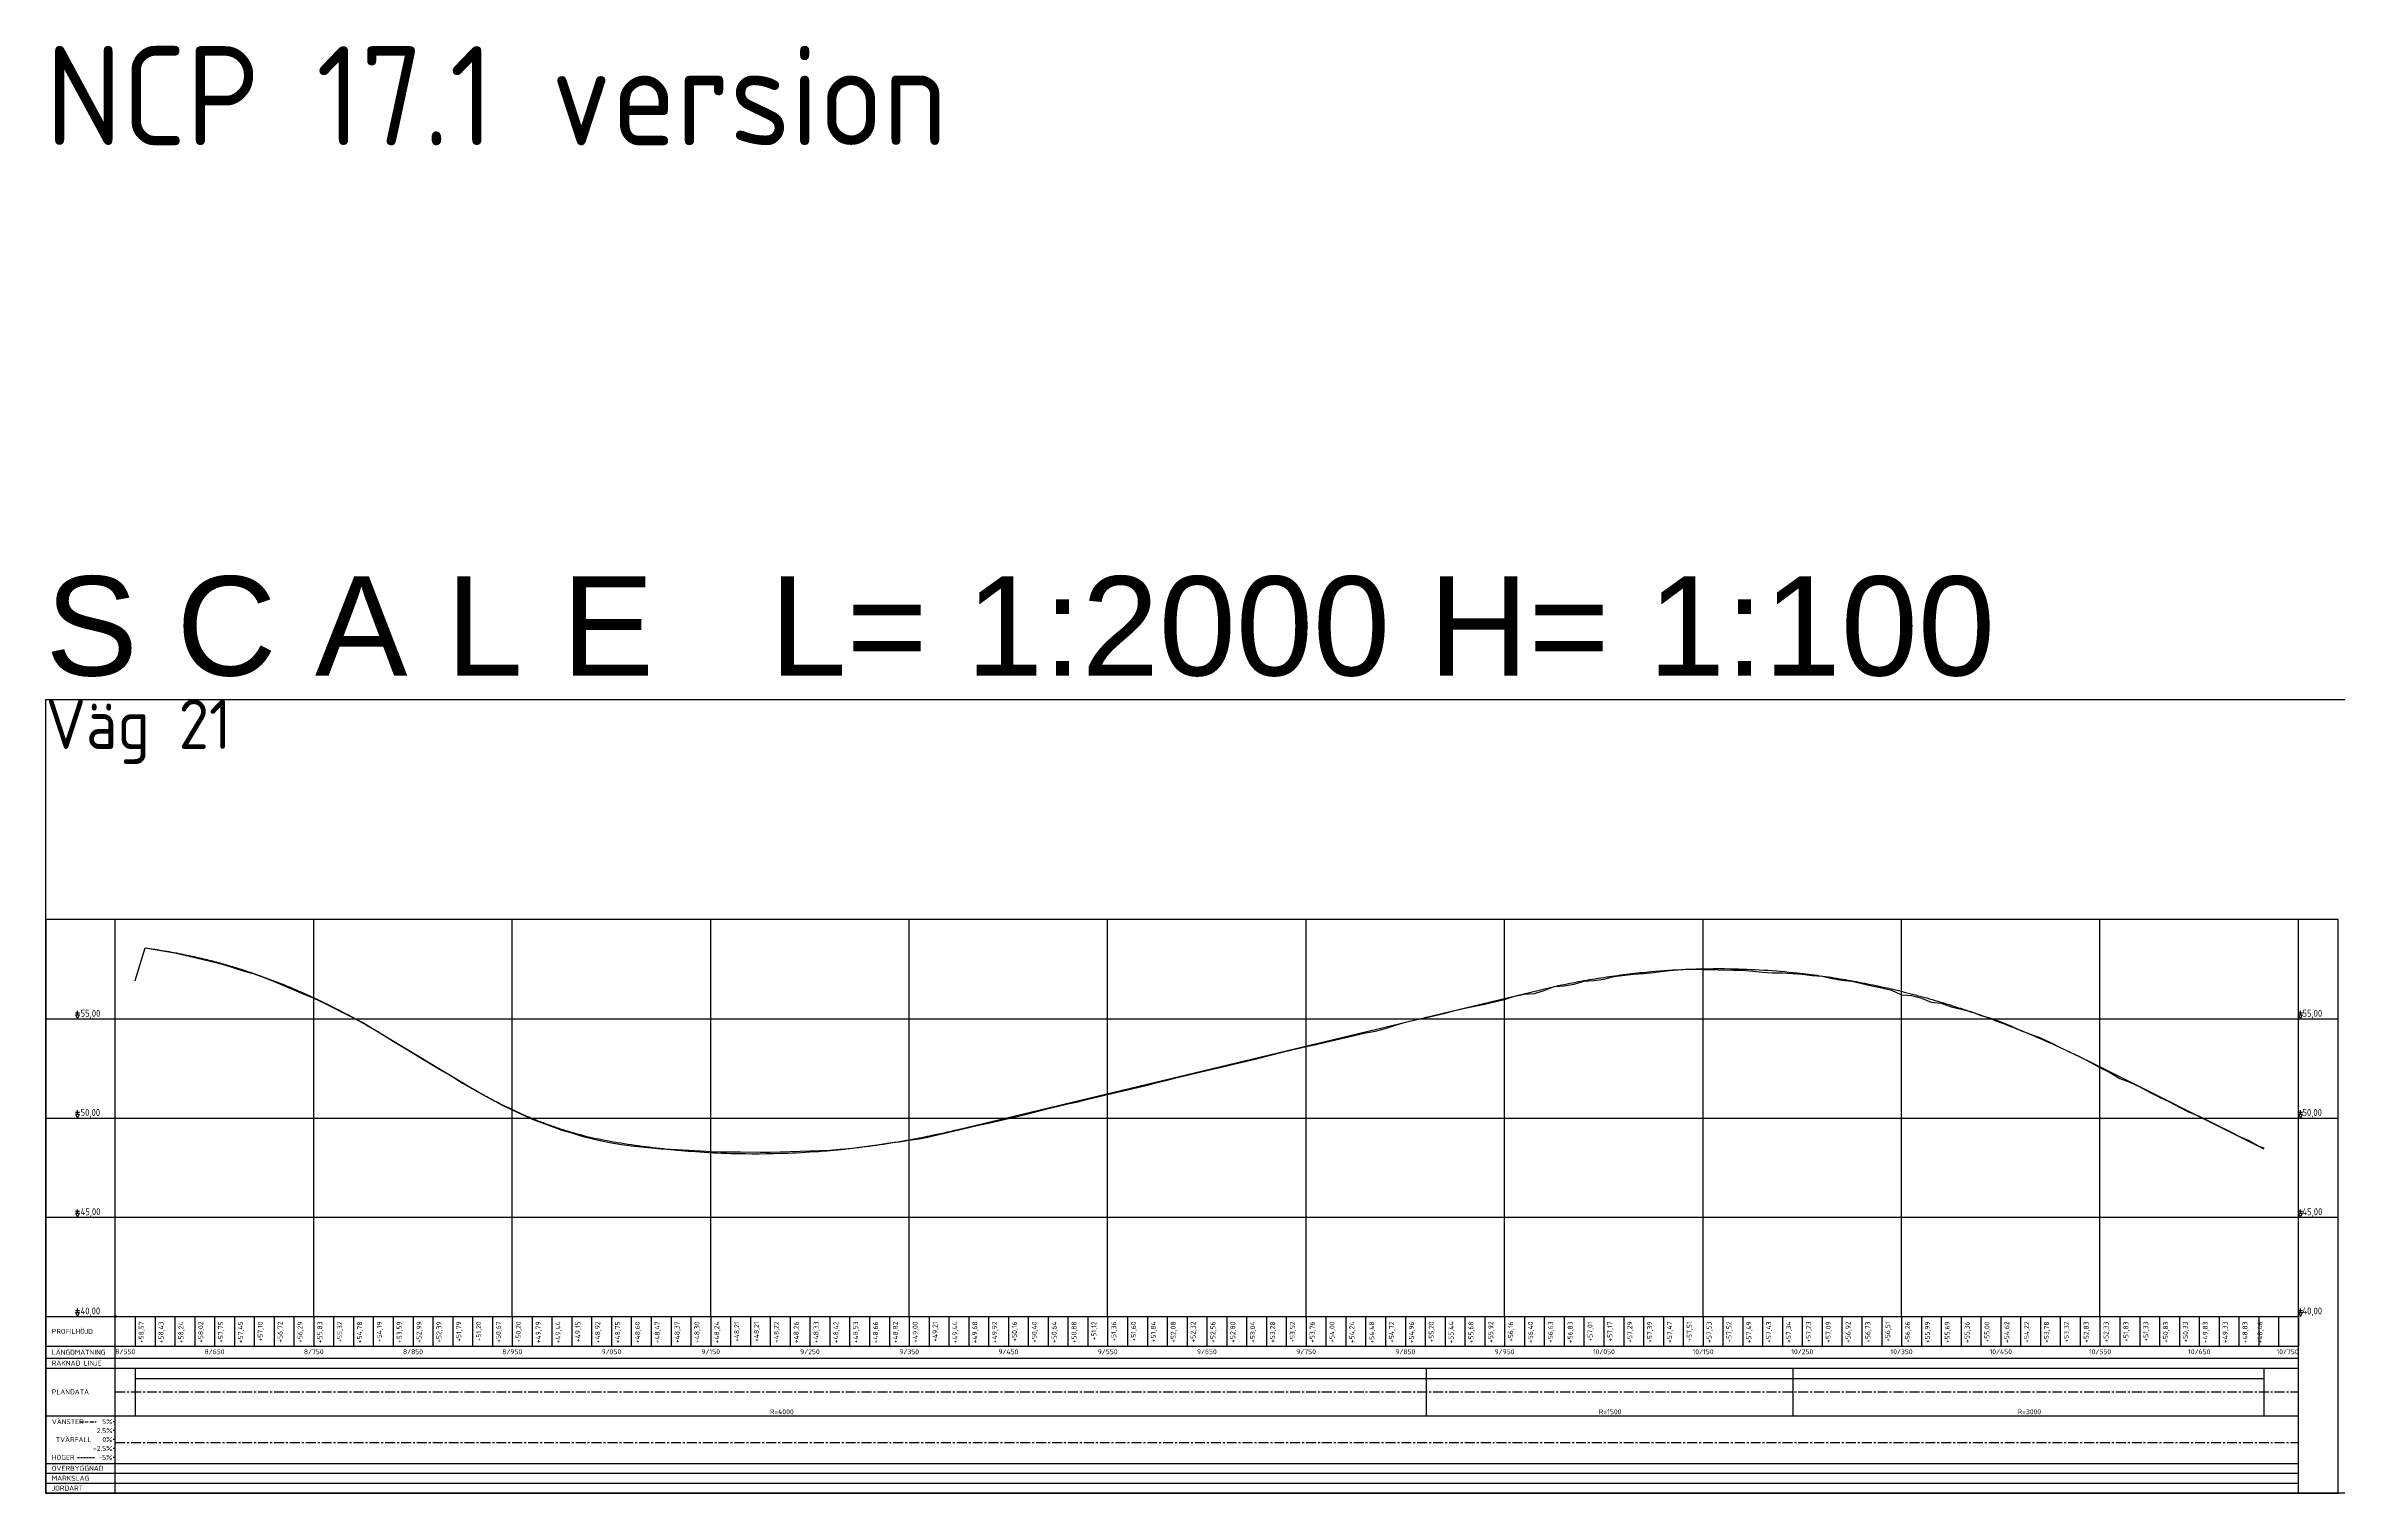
# Model space of a CAD drawing. Header units: metres. Extents: x 166122 to 177816, y 6220705 to 6231023.
# Drawn here: x 170892 to 173202, y 6229564 to 6231023 of the extents above; entities that cross this region are included whole.
import ezdxf
from ezdxf.enums import TextEntityAlignment as Align

# ---------------------------------------------------------------- set-up
doc = ezdxf.new("R2010")
doc.units = ezdxf.units.M
for name, pattern in [('CENTER', [16, 10, -2, 2, -2]), ('DASHED_2', [3, 2, -1]), ('DIVIDE', [10, 4, -2, 0, -2, 0, -2])]:
    doc.linetypes.add(name, pattern=pattern)
doc.layers.get('Defpoints').update_dxf_attribs({"color": 5})
doc.layers.add('_NovapointLsNode', color=7, linetype='Continuous', plot=False)
for name, color, linetype in [('M-36-Formular', 8, 'Continuous'), ('M-36-Formular_CL', 1, 'CENTER'), ('M-36-Formular_Linje', 3, 'Continuous'), ('M-36-Formular_Text', 1, 'Continuous'), ('M-36-Plandata_CL', 3, 'Continuous'), ('M-36-Ram', 7, 'Continuous'), ('M-36-Skevning_H', 3, 'DIVIDE'), ('M-36-Skevning_V', 1, 'DASHED_2'), ('M-36-text', 1, 'Continuous'), ('M-36-Vertikalgeometri', 6, 'Continuous'), ('M-36_Skikt999', 4, 'Continuous')]:
    doc.layers.add(name, color=color, linetype=linetype)
doc.styles.add('ISO-Anno-50', font='iso.shx', dxfattribs={"height": 5})
doc.styles.add('P_ISO_25', font='iso.shx', dxfattribs={"height": 4})

msp = doc.modelspace()

# ---------------------------------------------------------------- linework, layer by layer
at = {"layer": '_NovapointLsNode'}
msp.add_circle((170962, 6229742.2), 1, dxfattribs=at)
at = {"layer": 'Defpoints'}
msp.add_lwpolyline([(170892, 6230364.2), (177002, 6230364.2), (177002, 6229564.2), (170892, 6229564.2)], close=True, dxfattribs=at)
at = {"layer": 'M-36-Formular'}
for p, q in [((170962, 6229742.2), (170962, 6230142.2)), ((170962, 6229564.2), (170962, 6230142.2)), ((171162, 6229742.2), (171162, 6230142.2)), ((171362, 6229742.2), (171362, 6230142.2)), ((171562, 6229742.2), (171562, 6230142.2)), ((171762, 6229742.2), (171762, 6230142.2)), ((171962, 6229742.2), (171962, 6230142.2)), ((172162, 6229742.2), (172162, 6230142.2)), ((172362, 6229742.2), (172362, 6230142.2)), ((172562, 6229742.2), (172562, 6230142.2)), ((172762, 6229742.2), (172762, 6230142.2)), ((172962, 6229742.2), (172962, 6230142.2)), ((173162, 6229742.2), (173162, 6230142.2)), ((173162, 6229564.2), (173162, 6230142.2)), ((170892, 6230042.2), (173202, 6230042.2)), ((170892, 6229942.2), (173202, 6229942.2)), ((170892, 6229842.2), (173202, 6229842.2)), ((170892, 6229742.2), (173162, 6229742.2)), ((170982, 6229742.2), (170982, 6229712.2)), ((171002, 6229742.2), (171002, 6229712.2)), ((171022, 6229742.2), (171022, 6229712.2)), ((171042, 6229742.2), (171042, 6229712.2)), ((171062, 6229742.2), (171062, 6229712.2)), ((171082, 6229742.2), (171082, 6229712.2)), ((171102, 6229742.2), (171102, 6229712.2)), ((171122, 6229742.2), (171122, 6229712.2)), ((171142, 6229742.2), (171142, 6229712.2)), ((171162, 6229742.2), (171162, 6229712.2)), ((171182, 6229742.2), (171182, 6229712.2)), ((171202, 6229742.2), (171202, 6229712.2)), ((171222, 6229742.2), (171222, 6229712.2)), ((171242, 6229742.2), (171242, 6229712.2)), ((171262, 6229742.2), (171262, 6229712.2)), ((171282, 6229742.2), (171282, 6229712.2)), ((171302, 6229742.2), (171302, 6229712.2)), ((171322, 6229742.2), (171322, 6229712.2)), ((171342, 6229742.2), (171342, 6229712.2)), ((171362, 6229742.2), (171362, 6229712.2)), ((171382, 6229742.2), (171382, 6229712.2)), ((171402, 6229742.2), (171402, 6229712.2)), ((171422, 6229742.2), (171422, 6229712.2)), ((171442, 6229742.2), (171442, 6229712.2)), ((171462, 6229742.2), (171462, 6229712.2)), ((171482, 6229742.2), (171482, 6229712.2)), ((171502, 6229742.2), (171502, 6229712.2)), ((171522, 6229742.2), (171522, 6229712.2)), ((171542, 6229742.2), (171542, 6229712.2)), ((171562, 6229742.2), (171562, 6229712.2)), ((171582, 6229742.2), (171582, 6229712.2)), ((171602, 6229742.2), (171602, 6229712.2)), ((171622, 6229742.2), (171622, 6229712.2)), ((171642, 6229742.2), (171642, 6229712.2)), ((171662, 6229742.2), (171662, 6229712.2)), ((171682, 6229742.2), (171682, 6229712.2)), ((171702, 6229742.2), (171702, 6229712.2)), ((171722, 6229742.2), (171722, 6229712.2)), ((171742, 6229742.2), (171742, 6229712.2)), ((171762, 6229742.2), (171762, 6229712.2)), ((171782, 6229742.2), (171782, 6229712.2)), ((171802, 6229742.2), (171802, 6229712.2)), ((171822, 6229742.2), (171822, 6229712.2)), ((171842, 6229742.2), (171842, 6229712.2)), ((171862, 6229742.2), (171862, 6229712.2)), ((171882, 6229742.2), (171882, 6229712.2)), ((171902, 6229742.2), (171902, 6229712.2)), ((171922, 6229742.2), (171922, 6229712.2)), ((171942, 6229742.2), (171942, 6229712.2)), ((171962, 6229742.2), (171962, 6229712.2)), ((171982, 6229742.2), (171982, 6229712.2)), ((172002, 6229742.2), (172002, 6229712.2)), ((172022, 6229742.2), (172022, 6229712.2)), ((172042, 6229742.2), (172042, 6229712.2)), ((172062, 6229742.2), (172062, 6229712.2)), ((172082, 6229742.2), (172082, 6229712.2)), ((172102, 6229742.2), (172102, 6229712.2)), ((172122, 6229742.2), (172122, 6229712.2)), ((172142, 6229742.2), (172142, 6229712.2)), ((172162, 6229742.2), (172162, 6229712.2)), ((172182, 6229742.2), (172182, 6229712.2)), ((172202, 6229742.2), (172202, 6229712.2)), ((172222, 6229742.2), (172222, 6229712.2)), ((172242, 6229742.2), (172242, 6229712.2)), ((172262, 6229742.2), (172262, 6229712.2)), ((172282, 6229742.2), (172282, 6229712.2)), ((172302, 6229742.2), (172302, 6229712.2)), ((172322, 6229742.2), (172322, 6229712.2)), ((172342, 6229742.2), (172342, 6229712.2)), ((172362, 6229742.2), (172362, 6229712.2)), ((172382, 6229742.2), (172382, 6229712.2)), ((172402, 6229742.2), (172402, 6229712.2)), ((172422, 6229742.2), (172422, 6229712.2)), ((172442, 6229742.2), (172442, 6229712.2)), ((172462, 6229742.2), (172462, 6229712.2)), ((172482, 6229742.2), (172482, 6229712.2)), ((172502, 6229742.2), (172502, 6229712.2)), ((172522, 6229742.2), (172522, 6229712.2)), ((172542, 6229742.2), (172542, 6229712.2)), ((172562, 6229742.2), (172562, 6229712.2)), ((172582, 6229742.2), (172582, 6229712.2)), ((172602, 6229742.2), (172602, 6229712.2)), ((172622, 6229742.2), (172622, 6229712.2)), ((172642, 6229742.2), (172642, 6229712.2)), ((172662, 6229742.2), (172662, 6229712.2)), ((172682, 6229742.2), (172682, 6229712.2)), ((172702, 6229742.2), (172702, 6229712.2)), ((172722, 6229742.2), (172722, 6229712.2)), ((172742, 6229742.2), (172742, 6229712.2)), ((172762, 6229742.2), (172762, 6229712.2)), ((172782, 6229742.2), (172782, 6229712.2)), ((172802, 6229742.2), (172802, 6229712.2)), ((172822, 6229742.2), (172822, 6229712.2)), ((172842, 6229742.2), (172842, 6229712.2)), ((172862, 6229742.2), (172862, 6229712.2)), ((172882, 6229742.2), (172882, 6229712.2)), ((172902, 6229742.2), (172902, 6229712.2)), ((172922, 6229742.2), (172922, 6229712.2)), ((172942, 6229742.2), (172942, 6229712.2)), ((172962, 6229742.2), (172962, 6229712.2)), ((172982, 6229742.2), (172982, 6229712.2)), ((173002, 6229742.2), (173002, 6229712.2)), ((173022, 6229742.2), (173022, 6229712.2)), ((173042, 6229742.2), (173042, 6229712.2)), ((173062, 6229742.2), (173062, 6229712.2)), ((173082, 6229742.2), (173082, 6229712.2)), ((173102, 6229742.2), (173102, 6229712.2)), ((173122, 6229742.2), (173122, 6229712.2)), ((173142, 6229742.2), (173142, 6229712.2)), ((173162, 6229742.2), (173162, 6229712.2)), ((170892, 6229712.2), (173162, 6229712.2)), ((170892, 6229700.2), (173162, 6229700.2)), ((170892, 6229690.2), (173162, 6229690.2)), ((170892, 6229642.2), (173162, 6229642.2)), ((170892, 6229594.2), (173162, 6229594.2)), ((170892, 6229584.2), (173162, 6229584.2)), ((170892, 6229574.2), (173162, 6229574.2))]:
    msp.add_line(p, q, dxfattribs=at)
at = {"layer": 'M-36-Formular_CL'}
for p, q in [((170962, 6229666.2), (173162, 6229666.2)), ((170962, 6229636.2), (170960, 6229636.2)), ((170962, 6229627.2), (170960, 6229627.2)), ((170962, 6229618.2), (170960, 6229618.2)), ((170962, 6229609.2), (170960, 6229609.2)), ((170962, 6229615.2), (173162, 6229615.2)), ((170962, 6229600.2), (170960, 6229600.2))]:
    msp.add_line(p, q, dxfattribs=at)
at = {"layer": 'M-36-Formular_Linje'}
for p, q in [((170982, 6229690.2), (170982, 6229642.2)), ((172283.1, 6229690.2), (172283.1, 6229642.2)), ((172652.6, 6229690.2), (172652.6, 6229642.2)), ((173127.1, 6229690.2), (173127.1, 6229642.2))]:
    msp.add_line(p, q, dxfattribs=at)
at = {"layer": 'M-36-Formular_Text'}
for p, q in [((170922, 6230048.2), (170926, 6230048.2)), ((170924, 6230046.2), (170924, 6230050.2)), ((173162, 6230048.2), (173166, 6230048.2)), ((173164, 6230046.2), (173164, 6230050.2)), ((170922, 6230046.2), (170926, 6230046.2)), ((170922, 6230046.2), (170924, 6230042.2)), ((170924, 6230042.2), (170926, 6230046.2)), ((173162, 6230046.2), (173166, 6230046.2)), ((173162, 6230046.2), (173164, 6230042.2)), ((173164, 6230042.2), (173166, 6230046.2)), ((170922, 6229948.2), (170926, 6229948.2)), ((170922, 6229946.2), (170926, 6229946.2)), ((170922, 6229946.2), (170924, 6229942.2)), ((170924, 6229946.2), (170924, 6229950.2)), ((170924, 6229942.2), (170926, 6229946.2)), ((173162, 6229948.2), (173166, 6229948.2)), ((173162, 6229946.2), (173166, 6229946.2)), ((173162, 6229946.2), (173164, 6229942.2)), ((173164, 6229946.2), (173164, 6229950.2)), ((173164, 6229942.2), (173166, 6229946.2)), ((170922, 6229848.2), (170926, 6229848.2)), ((170922, 6229846.2), (170926, 6229846.2)), ((170922, 6229846.2), (170924, 6229842.2)), ((170924, 6229846.2), (170924, 6229850.2)), ((170924, 6229842.2), (170926, 6229846.2)), ((173162, 6229848.2), (173166, 6229848.2)), ((173162, 6229846.2), (173166, 6229846.2)), ((173162, 6229846.2), (173164, 6229842.2)), ((173164, 6229846.2), (173164, 6229850.2)), ((173164, 6229842.2), (173166, 6229846.2)), ((170922, 6229748.2), (170926, 6229748.2)), ((170924, 6229746.2), (170924, 6229750.2)), ((173162, 6229748.2), (173166, 6229748.2)), ((173164, 6229746.2), (173164, 6229750.2)), ((170922, 6229746.2), (170926, 6229746.2)), ((170922, 6229746.2), (170924, 6229742.2)), ((170924, 6229742.2), (170926, 6229746.2)), ((173162, 6229746.2), (173166, 6229746.2)), ((173162, 6229746.2), (173164, 6229742.2)), ((173164, 6229742.2), (173166, 6229746.2))]:
    msp.add_line(p, q, dxfattribs=at)
at = {"layer": 'M-36-Plandata_CL'}
msp.add_lwpolyline([(170982, 6229679.8), (172283.1, 6229679.8), (172283.1, 6229679.8), (172652.6, 6229679.8), (172652.6, 6229679.8), (173127.1, 6229679.8)], dxfattribs=at)
at = {"layer": 'M-36-Ram'}
msp.add_lwpolyline([(170892, 6229564.2), (173202, 6229564.2), (173202, 6230142.2), (170892, 6230142.2)], close=True, dxfattribs=at)
at = {"layer": 'M-36-Skevning_H'}
msp.add_line((170926, 6229636.2), (170946, 6229636.2), dxfattribs=at)
at = {"layer": 'M-36-Skevning_V'}
msp.add_line((170924, 6229600.2), (170942, 6229600.2), dxfattribs=at)
at = {"layer": 'M-36-Vertikalgeometri'}
msp.add_lwpolyline([(170992, 6230113.6, -0.0094), (171011.4, 6230110.8, -0.009229), (171030.8, 6230107.2, -0.006788), (171045.3, 6230104.1, -0.006659), (171059.9, 6230100.5, -0.00652), (171074.4, 6230096.5, -0.00637), (171088.9, 6230092.1, -0.006212), (171103.5, 6230087.2, -0.006046), (171118, 6230082, -0.005875), (171132.6, 6230076.3, -0.0057), (171147.1, 6230070.2, -0.005522), (171161.6, 6230063.6, -0.005341), (171176.2, 6230056.7, -0.00516), (171190.7, 6230049.3, -0.004979), (171205.3, 6230041.5, -0.0048), (171219.8, 6230033.2, -0.003101), (171229.5, 6230027.5), (171319.7, 6229973.4, 0.0042), (171328.4, 6229968.3, 0.004344), (171337, 6229963.5, 0.004489), (171345.6, 6229958.9, 0.006213), (171357.1, 6229953.1, 0.006474), (171368.6, 6229947.7, 0.006732), (171380.1, 6229942.7, 0.006985), (171391.6, 6229938.1, 0.007232), (171403.1, 6229933.9, 0.00747), (171414.6, 6229930.1, 0.007694), (171426.1, 6229926.7, 0.007904), (171437.6, 6229923.7, 0.008094), (171449.1, 6229921.1, 0.008264), (171460.6, 6229918.9), (171460.6, 6229918.9, 0.008125), (171489.3, 6229914.5, 0.008238), (171517.9, 6229911, 0.008325), (171546.6, 6229908.4, 0.010488), (171582.3, 6229906.6, 0.016844), (171639.6, 6229906.9, 0.010474), (171675.4, 6229909, 0.008306), (171704.1, 6229911.8, 0.008212), (171732.7, 6229915.5, 0.008094), (171761.3, 6229920.2, 0.005978), (171782.8, 6229924.4, 0.007853), (171811.4, 6229930.7), (172396.7, 6230071.2, -0.007012), (172419.3, 6230076.3, -0.007141), (172441.9, 6230080.7, -0.007254), (172464.6, 6230084.4, -0.00735), (172487.2, 6230087.5, -0.007429), (172509.9, 6230089.8, -0.01125), (172543.9, 6230092.1, -0.015094), (172589.2, 6230092.7, -0.011298), (172623.1, 6230091.4, -0.011204), (172657.1, 6230088.5, -0.007383), (172679.8, 6230085.7, -0.007294), (172702.4, 6230082.2, -0.007187), (172725, 6230078.1, -0.007065), (172747.7, 6230073.3, -0.006928), (172770.3, 6230067.8, -0.006778), (172793, 6230061.6, -0.006617), (172815.6, 6230054.7, -0.006447), (172838.3, 6230047.1, -0.006268), (172860.9, 6230038.9, -0.006083), (172883.6, 6230030, -0.005894), (172906.2, 6230020.4, -0.005701), (172928.9, 6230010.1, -0.005506), (172951.5, 6229999.1), (173127.1, 6229911.3)], format="xyb", dxfattribs=at)
at = {"layer": 'M-36_Skikt999', "flags": 128}
msp.add_lwpolyline([(170982, 6230080.6), (170982, 6230080.7), (170992, 6230113.6), (171002, 6230112.1), (171012, 6230110.5), (171022, 6230108.6), (171032, 6230106.4), (171042, 6230104.1), (171052, 6230101.7), (171062, 6230099.4), (171072, 6230096.7), (171092, 6230090.4), (171102, 6230087.5), (171112, 6230083.7), (171122, 6230079.7), (171142, 6230071.3), (171152, 6230067), (171162, 6230062.9), (171172, 6230058.2), (171182, 6230053.3), (171192, 6230048.3), (171202, 6230043.3), (171212, 6230038.1), (171222, 6230032.2), (171232, 6230026.1), (171242, 6230019.7), (171252, 6230013.5), (171262, 6230007.5), (171272, 6230001.4), (171282, 6229995.5), (171292, 6229989.6), (171302, 6229983.6), (171312, 6229977.5), (171322, 6229971.7), (171332, 6229965.8), (171342, 6229960.4), (171352, 6229955.2), (171362, 6229950.4), (171372, 6229945.7), (171382, 6229941.1), (171392, 6229937.3), (171412, 6229930), (171422, 6229927.2), (171432, 6229923.9), (171442, 6229921.5), (171452, 6229919.3), (171462, 6229917.3), (171472, 6229915.6), (171482, 6229914.2), (171492, 6229913.2), (171502, 6229912.2), (171512, 6229911.3), (171522, 6229910.7), (171552, 6229909), (171562, 6229908.4), (171572, 6229908.2), (171582, 6229908.2), (171592, 6229908.3), (171612, 6229907.8), (171622, 6229907.9), (171632, 6229908.2), (171642, 6229908.5), (171652, 6229908.7), (171662, 6229909), (171672, 6229909.4), (171682, 6229910), (171692, 6229910.7), (171702, 6229911.6), (171712, 6229912.9), (171722, 6229914.3), (171732, 6229915.7), (171742, 6229917.1), (171752, 6229918.4), (171762, 6229919.8), (171772, 6229921.4), (171782, 6229923.2), (171792, 6229925.5), (171802, 6229928), (171812, 6229930.3), (171822, 6229932.6), (171832, 6229934.9), (171842, 6229937.1), (171852, 6229939.4), (171862, 6229941.7), (171872, 6229944.1), (171882, 6229946.6), (171902, 6229951.7), (171912, 6229954.1), (171922, 6229956.4), (171932, 6229958.7), (171942, 6229961.2), (171952, 6229963.6), (171962, 6229965.9), (171972, 6229968.4), (171982, 6229970.8), (171992, 6229973.1), (172002, 6229975.5), (172012, 6229978), (172022, 6229980.5), (172032, 6229983.1), (172042, 6229985.4), (172052, 6229987.7), (172062, 6229990), (172072, 6229992.4), (172082, 6229994.8), (172092, 6229997.1), (172102, 6229999.4), (172112, 6230001.9), (172122, 6230004.5), (172142, 6230009.6), (172152, 6230011.9), (172162, 6230014.2), (172172, 6230016.5), (172182, 6230018.8), (172192, 6230021.1), (172202, 6230023.3), (172212, 6230025.6), (172222, 6230028), (172232, 6230029.7), (172242, 6230032.3), (172252, 6230035.8), (172262, 6230038.8), (172272, 6230041.1), (172282, 6230043.2), (172292, 6230045.7), (172302, 6230047.9), (172312, 6230050.5), (172322, 6230052.9), (172332, 6230055), (172342, 6230057), (172352, 6230059.4), (172362, 6230061.8), (172372, 6230065.1), (172382, 6230067.1), (172392, 6230067.6), (172402, 6230070.8), (172412, 6230074.9), (172422, 6230075.6), (172432, 6230077), (172442, 6230080.1), (172452, 6230080.8), (172462, 6230082.3), (172472, 6230084.8), (172492, 6230087.1), (172502, 6230087.9), (172512, 6230088.8), (172522, 6230090.3), (172532, 6230091.4), (172542, 6230091.9), (172552, 6230092.1), (172562, 6230092), (172592, 6230091.4), (172602, 6230091.2), (172612, 6230090.3), (172622, 6230089.2), (172632, 6230088.7), (172642, 6230088.4), (172652, 6230087.9), (172662, 6230087.1), (172672, 6230086), (172682, 6230085.1), (172692, 6230082.7), (172702, 6230081.1), (172712, 6230080), (172722, 6230077.8), (172732, 6230075.6), (172742, 6230073.3), (172752, 6230071.1), (172762, 6230066.5), (172772, 6230065.6), (172782, 6230062.9), (172792, 6230059.1), (172802, 6230057.9), (172812, 6230054.2), (172822, 6230051.9), (172832, 6230049.6), (172842, 6230045.7), (172852, 6230043), (172862, 6230039.3), (172872, 6230035.3), (172882, 6230030.3), (172892, 6230026.8), (172902, 6230023), (172912, 6230018.4), (172922, 6230013.4), (172932, 6230008.6), (172942, 6230003.8), (172952, 6229998.4), (172962, 6229993.3), (172972, 6229988), (172982, 6229982.1), (172992, 6229978.4), (173002, 6229973.5), (173012, 6229968.4), (173022, 6229963.4), (173032, 6229958.5), (173042, 6229953.2), (173052, 6229948.2), (173062, 6229944.1), (173072, 6229939.2), (173082, 6229934.1), (173092, 6229929.4), (173102, 6229923.9), (173112, 6229919.7), (173122, 6229914), (173127.1, 6229912.3)], dxfattribs=at)

# ---------------------------------------------------------------- texts
at = {"style": 'ISO-Anno-50'}
msp.add_text('NCP 17.1 version', height=100, dxfattribs=at).set_placement((170891.6, 6230922.5))
at = {"layer": 'Defpoints', "style": 'ISO-Anno-50'}
msp.add_text('Väg 21', height=50, dxfattribs=at).set_placement((170892, 6230364.2), align=Align.TOP_LEFT)
at = {"layer": 'Defpoints', "color": 7, "insert": (170891.6, 6230488.2), "char_height": 100, "width": 2320.587, "attachment_point": 1, "style": 'ISO-Anno-50'}
msp.add_mtext('{\\fArial|b0|i0|c0|p34;S C A L E   L= 1:2000 H= 1:100}', dxfattribs=at)
at = {"layer": 'M-36-Formular_Text', "style": 'P_ISO_25'}
for s, p in [('55,00', (170927, 6230042.2)), ('55,00', (173166, 6230042.2)), ('50,00', (170927, 6229942.2)), ('50,00', (173166, 6229942.2)), ('45,00', (170927, 6229842.2)), ('45,00', (173166, 6229842.2)), ('40,00', (170927, 6229742.2)), ('40,00', (173166, 6229742.2))]:
    msp.add_text(s, height=7, dxfattribs=at).set_placement(p, align=Align.BOTTOM_LEFT)
for s, p in [('RÄKNAD LINJE', (170898, 6229695.2)), ('PLANDATA', (170898, 6229666.2)), ('VÄNSTER', (170898, 6229636.2)), ('TVÄRFALL', (170902, 6229618.2)), ('HÖGER', (170898, 6229600.2)), ('ÖVERBYGGNAD', (170898, 6229589.2)), ('JORDART', (170898, 6229569.2)), ('MARKSLAG', (170898, 6229579.2))]:
    msp.add_text(s, height=5, dxfattribs=at).set_placement(p, align=Align.MIDDLE_LEFT)
for s, p in [('5%', (170959, 6229636.2)), ('-2.5%', (170959, 6229609.2)), ('2.5%', (170959, 6229627.2)), ('0%', (170959, 6229618.2)), ('-5%', (170959, 6229600.2))]:
    msp.add_text(s, height=5, dxfattribs=at).set_placement(p, align=Align.MIDDLE_RIGHT)
at = {"layer": 'M-36-text', "style": 'P_ISO_25'}
for s, p in [('PROFILHÖJD', (170898, 6229727.2)), ('LÄNGDMÄTNING', (170898, 6229706.2))]:
    msp.add_text(s, height=5, dxfattribs=at).set_placement(p, align=Align.MIDDLE_LEFT)
for s, p in [('+58,57', (170990.6, 6229737.2)), ('+58,43', (171010.6, 6229737.2)), ('+58,24', (171030.6, 6229737.2)), ('+58,02', (171050.6, 6229737.2)), ('+57,75', (171070.6, 6229737.2)), ('+57,45', (171090.6, 6229737.2)), ('+57,10', (171110.6, 6229737.2)), ('+56,72', (171130.6, 6229737.2)), ('+56,29', (171150.6, 6229737.2)), ('+55,83', (171170.6, 6229737.2)), ('+55,32', (171190.6, 6229737.2)), ('+54,78', (171210.6, 6229737.2)), ('+54,19', (171230.6, 6229737.2)), ('+53,59', (171250.6, 6229737.2)), ('+52,99', (171270.6, 6229737.2)), ('+52,39', (171290.6, 6229737.2)), ('+51,79', (171310.6, 6229737.2)), ('+51,20', (171330.6, 6229737.2)), ('+50,67', (171350.6, 6229737.2)), ('+50,20', (171370.6, 6229737.2)), ('+49,79', (171390.6, 6229737.2)), ('+49,44', (171410.6, 6229737.2)), ('+49,15', (171430.6, 6229737.2)), ('+48,92', (171450.6, 6229737.2)), ('+48,75', (171470.6, 6229737.2)), ('+48,60', (171490.6, 6229737.2)), ('+48,47', (171510.6, 6229737.2)), ('+48,37', (171530.6, 6229737.2)), ('+48,30', (171550.6, 6229737.2)), ('+48,24', (171570.6, 6229737.2)), ('+48,21', (171590.6, 6229737.2)), ('+48,21', (171610.6, 6229737.2)), ('+48,22', (171630.6, 6229737.2)), ('+48,26', (171650.6, 6229737.2)), ('+48,33', (171670.6, 6229737.2)), ('+48,42', (171690.6, 6229737.2)), ('+48,53', (171710.6, 6229737.2)), ('+48,66', (171730.6, 6229737.2)), ('+48,82', (171750.6, 6229737.2)), ('+49,00', (171770.6, 6229737.2)), ('+49,21', (171790.6, 6229737.2)), ('+49,44', (171810.6, 6229737.2)), ('+49,68', (171830.6, 6229737.2)), ('+49,92', (171850.6, 6229737.2)), ('+50,16', (171870.6, 6229737.2)), ('+50,40', (171890.6, 6229737.2)), ('+50,64', (171910.6, 6229737.2)), ('+50,88', (171930.6, 6229737.2)), ('+51,12', (171950.6, 6229737.2)), ('+51,36', (171970.6, 6229737.2)), ('+51,60', (171990.6, 6229737.2)), ('+51,84', (172010.6, 6229737.2)), ('+52,08', (172030.6, 6229737.2)), ('+52,32', (172050.6, 6229737.2)), ('+52,56', (172070.6, 6229737.2)), ('+52,80', (172090.6, 6229737.2)), ('+53,04', (172110.6, 6229737.2)), ('+53,28', (172130.6, 6229737.2)), ('+53,52', (172150.6, 6229737.2)), ('+53,76', (172170.6, 6229737.2)), ('+54,00', (172190.6, 6229737.2)), ('+54,24', (172210.6, 6229737.2)), ('+54,48', (172230.6, 6229737.2)), ('+54,72', (172250.6, 6229737.2)), ('+54,96', (172270.6, 6229737.2)), ('+55,20', (172290.6, 6229737.2)), ('+55,44', (172310.6, 6229737.2)), ('+55,68', (172330.6, 6229737.2)), ('+55,92', (172350.6, 6229737.2)), ('+56,16', (172370.6, 6229737.2)), ('+56,40', (172390.6, 6229737.2)), ('+56,63', (172410.6, 6229737.2)), ('+56,83', (172430.6, 6229737.2)), ('+57,01', (172450.6, 6229737.2)), ('+57,17', (172470.6, 6229737.2)), ('+57,29', (172490.6, 6229737.2)), ('+57,39', (172510.6, 6229737.2)), ('+57,47', (172530.6, 6229737.2)), ('+57,51', (172550.6, 6229737.2)), ('+57,53', (172570.6, 6229737.2)), ('+57,52', (172590.6, 6229737.2)), ('+57,49', (172610.6, 6229737.2)), ('+57,43', (172630.6, 6229737.2)), ('+57,34', (172650.6, 6229737.2)), ('+57,23', (172670.6, 6229737.2)), ('+57,09', (172690.6, 6229737.2)), ('+56,92', (172710.6, 6229737.2)), ('+56,73', (172730.6, 6229737.2)), ('+56,51', (172750.6, 6229737.2)), ('+56,26', (172770.6, 6229737.2)), ('+55,99', (172790.6, 6229737.2)), ('+55,69', (172810.6, 6229737.2)), ('+55,36', (172830.6, 6229737.2)), ('+55,00', (172850.6, 6229737.2)), ('+54,62', (172870.6, 6229737.2)), ('+54,22', (172890.6, 6229737.2)), ('+53,78', (172910.6, 6229737.2)), ('+53,32', (172930.6, 6229737.2)), ('+52,83', (172950.6, 6229737.2)), ('+52,33', (172970.6, 6229737.2)), ('+51,83', (172990.6, 6229737.2)), ('+51,33', (173010.6, 6229737.2)), ('+50,83', (173030.6, 6229737.2)), ('+50,33', (173050.6, 6229737.2)), ('+49,83', (173070.6, 6229737.2)), ('+49,33', (173090.6, 6229737.2)), ('+48,83', (173110.6, 6229737.2)), ('+48,46', (173125.7, 6229737.2))]:
    msp.add_text(s, height=5, rotation=90.0117, dxfattribs=at).set_placement(p, align=Align.RIGHT)
for s, p in [('8/550', (170972, 6229704.2)), ('8/650', (171062, 6229704.2)), ('8/750', (171162, 6229704.2)), ('8/850', (171262, 6229704.2)), ('8/950', (171362, 6229704.2)), ('9/050', (171462, 6229704.2)), ('9/150', (171562, 6229704.2)), ('9/250', (171662, 6229704.2)), ('9/350', (171762, 6229704.2)), ('9/450', (171862, 6229704.2)), ('9/550', (171962, 6229704.2)), ('9/650', (172062, 6229704.2)), ('9/750', (172162, 6229704.2)), ('9/850', (172262, 6229704.2)), ('9/950', (172362, 6229704.2)), ('10/050', (172462, 6229704.2)), ('10/150', (172562, 6229704.2)), ('10/250', (172662, 6229704.2)), ('10/350', (172762, 6229704.2)), ('10/450', (172862, 6229704.2)), ('10/550', (172962, 6229704.2)), ('10/650', (173062, 6229704.2)), ('10/750', (173151, 6229704.2))]:
    msp.add_text(s, height=5, dxfattribs=at).set_placement(p, align=Align.CENTER)
for s, p in [('R=4000', (171621.7, 6229643.7)), ('R=1500', (172457, 6229643.7)), ('R=3000', (172879, 6229643.7))]:
    msp.add_text(s, height=5, dxfattribs=at).set_placement(p)

doc.saveas('drawing.dxf')
